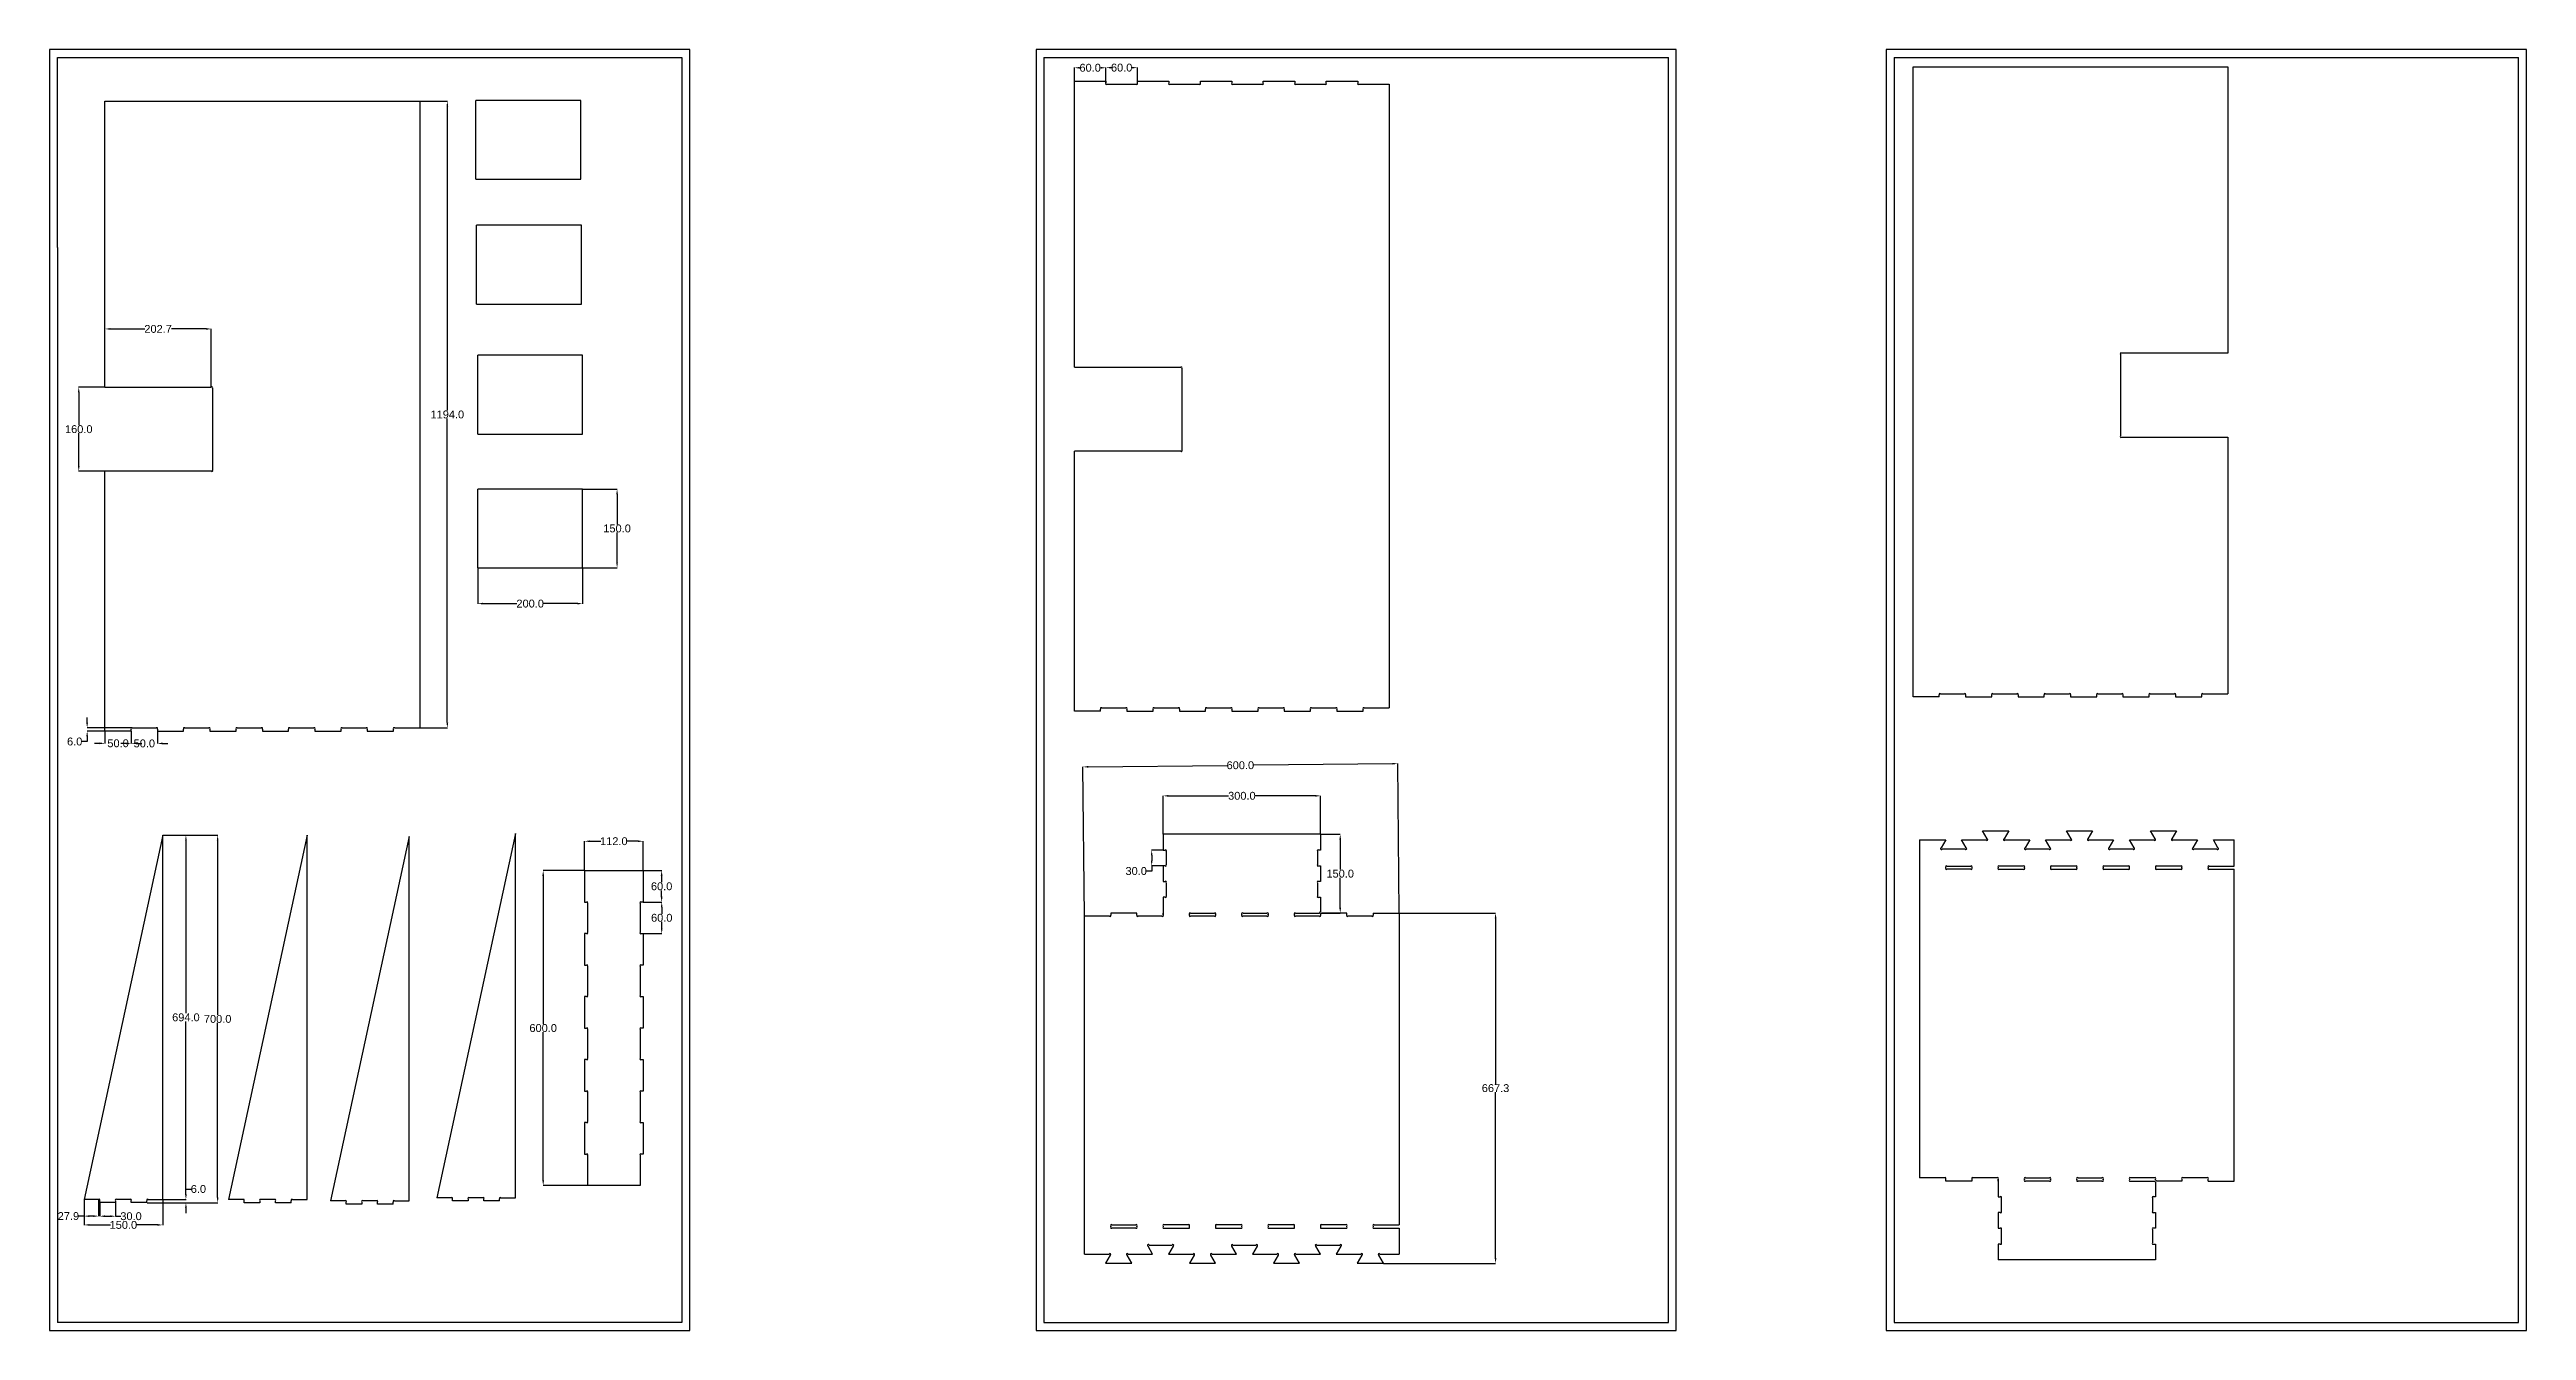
# Model space of a CAD drawing. Header units: millimetres. Extents: x 0 to 6520, y 0 to 2440.
# Drawn here: x 0 to 4720, y 0 to 2440 of the extents above; entities that cross this region are included whole.
import ezdxf

# ---------------------------------------------------------------- set-up
doc = ezdxf.new("R2010")
doc.units = ezdxf.units.MM
doc.header["$LTSCALE"] = 30
doc.header["$MEASUREMENT"] = 0
doc.layers.add('POINT', color=8, linetype='Continuous')
for name, color, linetype, true_color in [('안전 가공선', 2, 'Continuous', 0xffff00), ('외곽 커팅', 3, 'Continuous', 0x00ff00), ('재료크기', 6, 'Continuous', 0xff00ff)]:
    doc.layers.add(name, color=color, linetype=linetype, true_color=true_color)
doc.styles.get("Standard").update_dxf_attribs({"font": 'arial.ttf', "height": 15})
doc.dimstyles.get("Standard").update_dxf_attribs({"dimtxt": 15, "dimasz": 10, "dimexe": 0.18, "dimexo": 0.0625, "dimgap": 0.09, "dimtad": 0, "dimtih": 1, "dimtoh": 1, "dimdec": 1, "dimzin": 0, "dimdsep": 46, "dimtxsty": 'Standard', "dimcen": 0.09, "dimadec": 0, "dimazin": 0, "dimtfac": 1, "dimtdec": 1, "dimtofl": 0, "dimtmove": 0, "dimatfit": 3, "dimfxl": 1, "dimtolj": 1, "dimtzin": 0, "dimarcsym": 0})

msp = doc.modelspace()

# ---------------------------------------------------------------- blocks, each defined once
blk = doc.blocks.new('*D429')
at = {"layer": 'Defpoints', "color": 0, "transparency": 16777216}
for p in [(-20.6, -316.3), (9.4, -310.3), (53.6, -310.3)]:
    blk.add_point(p, dxfattribs=at)
at = {"layer": 'POINT', "color": 0, "lineweight": -2, "transparency": 16777216}
for p, q in [((-20.5, -316.3), (53.8, -316.3)), ((9.5, -310.3), (53.8, -310.3)), ((53.6, -300.3), (53.6, -290.3)), ((53.6, -290.3), (63.6, -290.3)), ((53.6, -326.3), (53.6, -336.3))]:
    blk.add_line(p, q, dxfattribs=at)
at = {"layer": 'POINT', "color": 0, "transparency": 16777216}
for points in [[(52, -300.3), (55.3, -300.3), (53.6, -310.3)], [(52, -326.3), (55.3, -326.3), (53.6, -316.3)]]:
    blk.add_solid(points, dxfattribs=at)
at = {"layer": 'POINT', "color": 0, "transparency": 16777216, "insert": (77.4, -290.3), "char_height": 15, "attachment_point": 5}
blk.add_mtext('\\A1;6.0', dxfattribs=at)
blk = doc.blocks.new('*D431')
at = {"layer": 'Defpoints', "color": 0, "transparency": 16777216}
for p in [(9.4, 383.7), (-20.6, -316.3), (114.1, -316.3)]:
    blk.add_point(p, dxfattribs=at)
at = {"layer": 'POINT', "color": 0, "lineweight": -2, "transparency": 16777216}
for p, q in [((9.5, 383.7), (114.3, 383.7)), ((114.1, 373.7), (114.1, 41.5)), ((114.1, -306.3), (114.1, 26)), ((-20.5, -316.3), (114.3, -316.3))]:
    blk.add_line(p, q, dxfattribs=at)
at = {"layer": 'POINT', "color": 0, "transparency": 16777216}
for points in [[(112.4, 373.7), (115.7, 373.7), (114.1, 383.7)], [(112.4, -306.3), (115.7, -306.3), (114.1, -316.3)]]:
    blk.add_solid(points, dxfattribs=at)
at = {"layer": 'POINT', "color": 0, "transparency": 16777216, "insert": (114.1, 33.7), "char_height": 15, "attachment_point": 5}
blk.add_mtext('\\A1;700.0', dxfattribs=at)
blk = doc.blocks.new('*D430')
at = {"layer": 'Defpoints', "color": 0, "transparency": 16777216}
for p in [(9.4, 383.7), (53.6, 383.7), (9.4, -310.3)]:
    blk.add_point(p, dxfattribs=at)
at = {"layer": 'POINT', "color": 0, "lineweight": -2, "transparency": 16777216}
for p, q in [((9.5, 383.7), (53.8, 383.7)), ((53.6, 373.7), (53.6, 44.5)), ((53.6, -300.3), (53.6, 29)), ((9.5, -310.3), (53.8, -310.3))]:
    blk.add_line(p, q, dxfattribs=at)
at = {"layer": 'POINT', "color": 0, "transparency": 16777216}
for points in [[(52, 373.7), (55.3, 373.7), (53.6, 383.7)], [(52, -300.3), (55.3, -300.3), (53.6, -310.3)]]:
    blk.add_solid(points, dxfattribs=at)
at = {"layer": 'POINT', "color": 0, "transparency": 16777216, "insert": (53.6, 36.7), "char_height": 15, "attachment_point": 5}
blk.add_mtext('\\A1;694.0', dxfattribs=at)
blk = doc.blocks.new('*D432')
at = {"layer": 'Defpoints', "color": 0, "transparency": 16777216}
for p in [(-140.6, -310.3), (9.4, -310.3), (9.4, -358.7)]:
    blk.add_point(p, dxfattribs=at)
at = {"layer": 'POINT', "color": 0, "lineweight": -2, "transparency": 16777216}
for p, q in [((-140.6, -310.3), (-140.6, -358.9)), ((9.4, -310.3), (9.4, -358.9)), ((-130.6, -358.7), (-90.3, -358.7)), ((-0.6, -358.7), (-40.9, -358.7))]:
    blk.add_line(p, q, dxfattribs=at)
at = {"layer": 'POINT', "color": 0, "transparency": 16777216}
for points in [[(-130.6, -357), (-130.6, -360.3), (-140.6, -358.7)], [(-0.6, -357), (-0.6, -360.3), (9.4, -358.7)]]:
    blk.add_solid(points, dxfattribs=at)
at = {"layer": 'POINT', "color": 0, "transparency": 16777216, "insert": (-65.6, -358.7), "char_height": 15, "attachment_point": 5}
blk.add_mtext('\\A1;150.0', dxfattribs=at)
blk = doc.blocks.new('*D433')
at = {"layer": 'Defpoints', "color": 0, "transparency": 16777216}
for p in [(-140.6, -310.3), (-112.7, -310.3), (-140.6, -341.9)]:
    blk.add_point(p, dxfattribs=at)
at = {"layer": 'POINT', "color": 0, "lineweight": -2, "transparency": 16777216}
for p, q in [((-140.6, -310.3), (-140.6, -342.1)), ((-112.7, -310.3), (-112.7, -342.1)), ((-140.6, -341.9), (-150.6, -341.9)), ((-122.7, -341.9), (-130.6, -341.9))]:
    blk.add_line(p, q, dxfattribs=at)
at = {"layer": 'POINT', "color": 0, "transparency": 16777216}
for points in [[(-130.6, -340.3), (-130.6, -343.6), (-140.6, -341.9)], [(-122.7, -340.3), (-122.7, -343.6), (-112.7, -341.9)]]:
    blk.add_solid(points, dxfattribs=at)
at = {"layer": 'POINT', "color": 0, "transparency": 16777216, "insert": (-170.3, -341.9), "char_height": 15, "attachment_point": 5}
blk.add_mtext('\\A1;27.9', dxfattribs=at)
blk = doc.blocks.new('*D434')
at = {"layer": 'Defpoints', "color": 0, "transparency": 16777216}
for p in [(-110.6, -316.3), (-80.6, -316.3), (-80.6, -342.1)]:
    blk.add_point(p, dxfattribs=at)
at = {"layer": 'POINT', "color": 0, "lineweight": -2, "transparency": 16777216}
for p, q in [((-110.6, -316.3), (-110.6, -342.3)), ((-80.6, -316.3), (-80.6, -342.3)), ((-100.6, -342.1), (-90.6, -342.1)), ((-80.6, -342.1), (-70.6, -342.1))]:
    blk.add_line(p, q, dxfattribs=at)
at = {"layer": 'POINT', "color": 0, "transparency": 16777216}
for points in [[(-100.6, -340.4), (-100.6, -343.8), (-110.6, -342.1)], [(-90.6, -340.4), (-90.6, -343.8), (-80.6, -342.1)]]:
    blk.add_solid(points, dxfattribs=at)
at = {"layer": 'POINT', "color": 0, "transparency": 16777216, "insert": (-51, -342.1), "char_height": 15, "attachment_point": 5}
blk.add_mtext('\\A1;30.0', dxfattribs=at)
blk = doc.blocks.new('*U211')
at = {"layer": '외곽 커팅'}
for p, q in [((9.4, 383.7), (-140.6, -310.3)), ((9.4, -310.3), (9.4, 383.7)), ((-112.7, -310.3), (-140.6, -310.3)), ((-110.6, -316.3), (-110.6, -312.4)), ((-80.6, -316.3), (-110.6, -316.3)), ((-80.6, -312.5), (-80.6, -316.3)), ((-52.7, -310.3), (-78.3, -310.3)), ((-50.6, -316.3), (-50.6, -312.4)), ((-20.6, -316.3), (-50.6, -316.3)), ((-20.6, -316.3), (-20.6, -312.5)), ((-18.3, -310.3), (9.4, -310.3))]:
    blk.add_line(p, q, dxfattribs=at)
blk = doc.blocks.new('*U212')
at = {"color": 0, "linetype": 'ByBlock', "lineweight": -2, "transparency": 16777216}
blk.add_blockref('*U211', (0, 0), dxfattribs=at)
blk = doc.blocks.new('*U215')
at = {"layer": '외곽 커팅'}
for p, q in [((9.4, 383.7), (-140.6, -310.3)), ((9.4, -310.3), (9.4, 383.7)), ((-112.7, -310.3), (-140.6, -310.3)), ((-110.6, -316.3), (-110.6, -312.4)), ((-80.6, -316.3), (-110.6, -316.3)), ((-80.6, -312.5), (-80.6, -316.3)), ((-52.7, -310.3), (-78.3, -310.3)), ((-50.6, -316.3), (-50.6, -312.4)), ((-20.6, -316.3), (-50.6, -316.3)), ((-20.6, -316.3), (-20.6, -312.5)), ((-18.3, -310.3), (9.4, -310.3))]:
    blk.add_line(p, q, dxfattribs=at)
blk = doc.blocks.new('*U216')
at = {"color": 0, "linetype": 'ByBlock', "lineweight": -2, "transparency": 16777216}
blk.add_blockref('*U215', (0, 0), dxfattribs=at)
blk = doc.blocks.new('*U219')
at = {"layer": '외곽 커팅'}
for p, q in [((9.4, 383.7), (-140.6, -310.3)), ((9.4, -310.3), (9.4, 383.7)), ((-112.7, -310.3), (-140.6, -310.3)), ((-110.6, -316.3), (-110.6, -312.4)), ((-80.6, -316.3), (-110.6, -316.3)), ((-80.6, -312.5), (-80.6, -316.3)), ((-52.7, -310.3), (-78.3, -310.3)), ((-50.6, -316.3), (-50.6, -312.4)), ((-20.6, -316.3), (-50.6, -316.3)), ((-20.6, -316.3), (-20.6, -312.5)), ((-18.3, -310.3), (9.4, -310.3))]:
    blk.add_line(p, q, dxfattribs=at)
blk = doc.blocks.new('*U220')
at = {"color": 0, "linetype": 'ByBlock', "lineweight": -2, "transparency": 16777216}
blk.add_blockref('*U219', (0, 0), dxfattribs=at)
blk = doc.blocks.new('*D438')
at = {"layer": 'Defpoints', "color": 0, "transparency": 16777216}
for p in [(705.6, 2341.8), (705.6, 1147.8), (758, 1147.8)]:
    blk.add_point(p, dxfattribs=at)
at = {"layer": 'POINT', "color": 0, "lineweight": -2, "transparency": 16777216}
for p, q in [((705.6, 2341.8), (758.2, 2341.8)), ((758, 2331.8), (758, 1752.5)), ((758, 1157.8), (758, 1737)), ((705.6, 1147.8), (758.2, 1147.8))]:
    blk.add_line(p, q, dxfattribs=at)
at = {"layer": 'POINT', "color": 0, "transparency": 16777216}
for points in [[(756.4, 2331.8), (759.7, 2331.8), (758, 2341.8)], [(756.4, 1157.8), (759.7, 1157.8), (758, 1147.8)]]:
    blk.add_solid(points, dxfattribs=at)
at = {"layer": 'POINT', "color": 0, "transparency": 16777216, "insert": (758, 1744.8), "char_height": 15, "attachment_point": 5}
blk.add_mtext('\\A1;1194.0', dxfattribs=at)
blk = doc.blocks.new('*D439')
at = {"layer": 'Defpoints', "color": 0, "transparency": 16777216}
for p in [(105.6, 1796.8), (55.7, 1636.8), (105.6, 1636.8)]:
    blk.add_point(p, dxfattribs=at)
at = {"layer": 'POINT', "color": 0, "lineweight": -2, "transparency": 16777216}
for p, q in [((105.5, 1796.8), (55.5, 1796.8)), ((55.7, 1786.8), (55.7, 1724.5)), ((55.7, 1646.8), (55.7, 1709)), ((105.5, 1636.8), (55.5, 1636.8))]:
    blk.add_line(p, q, dxfattribs=at)
at = {"layer": 'POINT', "color": 0, "transparency": 16777216}
for points in [[(54, 1786.8), (57.3, 1786.8), (55.7, 1796.8)], [(54, 1646.8), (57.3, 1646.8), (55.7, 1636.8)]]:
    blk.add_solid(points, dxfattribs=at)
at = {"layer": 'POINT', "color": 0, "transparency": 16777216, "insert": (55.7, 1716.8), "char_height": 15, "attachment_point": 5}
blk.add_mtext('\\A1;160.0', dxfattribs=at)
blk = doc.blocks.new('*D440')
at = {"layer": 'Defpoints', "color": 0, "transparency": 16777216}
for p in [(308.3, 1907.8), (105.6, 1796.8), (308.3, 1796.8)]:
    blk.add_point(p, dxfattribs=at)
at = {"layer": 'POINT', "color": 0, "lineweight": -2, "transparency": 16777216}
for p, q in [((105.6, 1796.8), (105.6, 1907.9)), ((115.6, 1907.8), (181.4, 1907.8)), ((298.3, 1907.8), (232.5, 1907.8)), ((308.3, 1796.8), (308.3, 1907.9))]:
    blk.add_line(p, q, dxfattribs=at)
at = {"layer": 'POINT', "color": 0, "transparency": 16777216}
for points in [[(115.6, 1909.4), (115.6, 1906.1), (105.6, 1907.8)], [(298.3, 1909.4), (298.3, 1906.1), (308.3, 1907.8)]]:
    blk.add_solid(points, dxfattribs=at)
at = {"layer": 'POINT', "color": 0, "transparency": 16777216, "insert": (206.9, 1907.8), "char_height": 15, "attachment_point": 5}
blk.add_mtext('\\A1;202.7', dxfattribs=at)
blk = doc.blocks.new('*D441')
at = {"layer": 'Defpoints', "color": 0, "transparency": 16777216}
for p in [(105.6, 1141.8), (155.6, 1141.8), (155.6, 1118.4)]:
    blk.add_point(p, dxfattribs=at)
at = {"layer": 'POINT', "color": 0, "lineweight": -2, "transparency": 16777216}
for p, q in [((105.6, 1141.7), (105.6, 1118.2)), ((155.6, 1141.7), (155.6, 1118.2)), ((95.6, 1118.4), (85.6, 1118.4)), ((165.6, 1118.4), (175.6, 1118.4))]:
    blk.add_line(p, q, dxfattribs=at)
at = {"layer": 'POINT', "color": 0, "transparency": 16777216}
for points in [[(95.6, 1120.1), (95.6, 1116.7), (105.6, 1118.4)], [(165.6, 1120.1), (165.6, 1116.7), (155.6, 1118.4)]]:
    blk.add_solid(points, dxfattribs=at)
at = {"layer": 'POINT', "color": 0, "transparency": 16777216, "insert": (130.6, 1118.4), "char_height": 15, "attachment_point": 5}
blk.add_mtext('\\A1;50.0', dxfattribs=at)
blk = doc.blocks.new('*D442')
at = {"layer": 'Defpoints', "color": 0, "transparency": 16777216}
for p in [(71.7, 1141.8), (105.6, 1141.8), (157.7, 1147.8)]:
    blk.add_point(p, dxfattribs=at)
at = {"layer": 'POINT', "color": 0, "lineweight": -2, "transparency": 16777216}
for p, q in [((157.6, 1147.8), (71.5, 1147.8)), ((105.5, 1141.8), (71.5, 1141.8)), ((71.7, 1157.8), (71.7, 1167.8)), ((71.7, 1121.8), (61.7, 1121.8)), ((71.7, 1131.8), (71.7, 1121.8))]:
    blk.add_line(p, q, dxfattribs=at)
at = {"layer": 'POINT', "color": 0, "transparency": 16777216}
for points in [[(70, 1157.8), (73.3, 1157.8), (71.7, 1147.8)], [(70, 1131.8), (73.3, 1131.8), (71.7, 1141.8)]]:
    blk.add_solid(points, dxfattribs=at)
at = {"layer": 'POINT', "color": 0, "transparency": 16777216, "insert": (47.9, 1121.8), "char_height": 15, "attachment_point": 5}
blk.add_mtext('\\A1;6.0', dxfattribs=at)
blk = doc.blocks.new('*D443')
at = {"layer": 'Defpoints', "color": 0, "transparency": 16777216}
for p in [(155.6, 1141.8), (205.6, 1141.8), (205.6, 1118.2)]:
    blk.add_point(p, dxfattribs=at)
at = {"layer": 'POINT', "color": 0, "lineweight": -2, "transparency": 16777216}
for p, q in [((155.6, 1141.7), (155.6, 1118)), ((205.6, 1141.7), (205.6, 1118)), ((145.6, 1118.2), (135.6, 1118.2)), ((215.6, 1118.2), (225.6, 1118.2))]:
    blk.add_line(p, q, dxfattribs=at)
at = {"layer": 'POINT', "color": 0, "transparency": 16777216}
for points in [[(145.6, 1119.9), (145.6, 1116.5), (155.6, 1118.2)], [(215.6, 1119.9), (215.6, 1116.5), (205.6, 1118.2)]]:
    blk.add_solid(points, dxfattribs=at)
at = {"layer": 'POINT', "color": 0, "transparency": 16777216, "insert": (180.6, 1118.2), "char_height": 15, "attachment_point": 5}
blk.add_mtext('\\A1;50.0', dxfattribs=at)
blk = doc.blocks.new('*D444')
at = {"layer": 'Defpoints', "color": 0, "transparency": 16777216}
for p in [(1015.9, 1602.7), (1081.5, 1602.7), (1015.9, 1452.7)]:
    blk.add_point(p, dxfattribs=at)
at = {"layer": 'POINT', "color": 0, "lineweight": -2, "transparency": 16777216}
for p, q in [((1015.9, 1602.7), (1081.6, 1602.7)), ((1081.5, 1592.7), (1081.5, 1535.5)), ((1081.5, 1462.7), (1081.5, 1520)), ((1015.9, 1452.7), (1081.6, 1452.7))]:
    blk.add_line(p, q, dxfattribs=at)
at = {"layer": 'POINT', "color": 0, "transparency": 16777216}
for points in [[(1079.8, 1592.7), (1083.1, 1592.7), (1081.5, 1602.7)], [(1079.8, 1462.7), (1083.1, 1462.7), (1081.5, 1452.7)]]:
    blk.add_solid(points, dxfattribs=at)
at = {"layer": 'POINT', "color": 0, "transparency": 16777216, "insert": (1081.5, 1527.7), "char_height": 15, "attachment_point": 5}
blk.add_mtext('\\A1;150.0', dxfattribs=at)
blk = doc.blocks.new('*D445')
at = {"layer": 'Defpoints', "color": 0, "transparency": 16777216}
for p in [(815.9, 1452.7), (1015.9, 1452.7), (1015.9, 1384.5)]:
    blk.add_point(p, dxfattribs=at)
at = {"layer": 'POINT', "color": 0, "lineweight": -2, "transparency": 16777216}
for p, q in [((815.9, 1452.7), (815.9, 1384.4)), ((1015.9, 1452.7), (1015.9, 1384.4)), ((825.9, 1384.5), (890.4, 1384.5)), ((1005.9, 1384.5), (941.4, 1384.5))]:
    blk.add_line(p, q, dxfattribs=at)
at = {"layer": 'POINT', "color": 0, "transparency": 16777216}
for points in [[(825.9, 1386.2), (825.9, 1382.9), (815.9, 1384.5)], [(1005.9, 1386.2), (1005.9, 1382.9), (1015.9, 1384.5)]]:
    blk.add_solid(points, dxfattribs=at)
at = {"layer": 'POINT', "color": 0, "transparency": 16777216, "insert": (915.9, 1384.5), "char_height": 15, "attachment_point": 5}
blk.add_mtext('\\A1;200.0', dxfattribs=at)
blk = doc.blocks.new('*D454')
at = {"layer": 'Defpoints', "color": 0, "transparency": 16777216}
for p in [(1131.3, 931.9), (1019.3, 876), (1131.3, 876)]:
    blk.add_point(p, dxfattribs=at)
at = {"layer": 'POINT', "color": 0, "lineweight": -2, "transparency": 16777216}
for p, q in [((1019.3, 876.1), (1019.3, 932)), ((1029.3, 931.9), (1050.7, 931.9)), ((1121.3, 931.9), (1100, 931.9)), ((1131.3, 876.1), (1131.3, 932))]:
    blk.add_line(p, q, dxfattribs=at)
at = {"layer": 'POINT', "color": 0, "transparency": 16777216}
for points in [[(1029.3, 933.5), (1029.3, 930.2), (1019.3, 931.9)], [(1121.3, 933.5), (1121.3, 930.2), (1131.3, 931.9)]]:
    blk.add_solid(points, dxfattribs=at)
at = {"layer": 'POINT', "color": 0, "transparency": 16777216, "insert": (1075.3, 931.9), "char_height": 15, "attachment_point": 5}
blk.add_mtext('\\A1;112.0', dxfattribs=at)
blk = doc.blocks.new('*D455')
at = {"layer": 'Defpoints', "color": 0, "transparency": 16777216}
for p in [(1131.3, 876), (1131.3, 816), (1166.4, 816)]:
    blk.add_point(p, dxfattribs=at)
at = {"layer": 'POINT', "color": 0, "lineweight": -2, "transparency": 16777216}
for p, q in [((1131.4, 876), (1166.6, 876)), ((1166.4, 866), (1166.4, 853.7)), ((1131.4, 816), (1166.6, 816)), ((1166.4, 826), (1166.4, 838.2))]:
    blk.add_line(p, q, dxfattribs=at)
at = {"layer": 'POINT', "color": 0, "transparency": 16777216}
for points in [[(1164.7, 866), (1168.1, 866), (1166.4, 876)], [(1164.7, 826), (1168.1, 826), (1166.4, 816)]]:
    blk.add_solid(points, dxfattribs=at)
at = {"layer": 'POINT', "color": 0, "transparency": 16777216, "insert": (1166.4, 846), "char_height": 15, "attachment_point": 5}
blk.add_mtext('\\A1;60.0', dxfattribs=at)
blk = doc.blocks.new('*D456')
at = {"layer": 'Defpoints', "color": 0, "transparency": 16777216}
for p in [(1131.3, 816), (1131.3, 756), (1166.6, 756)]:
    blk.add_point(p, dxfattribs=at)
at = {"layer": 'POINT', "color": 0, "lineweight": -2, "transparency": 16777216}
for p, q in [((1131.4, 816), (1166.8, 816)), ((1166.6, 806), (1166.6, 793.7)), ((1131.4, 756), (1166.8, 756)), ((1166.6, 766), (1166.6, 778.2))]:
    blk.add_line(p, q, dxfattribs=at)
at = {"layer": 'POINT', "color": 0, "transparency": 16777216}
for points in [[(1164.9, 806), (1168.2, 806), (1166.6, 816)], [(1164.9, 766), (1168.2, 766), (1166.6, 756)]]:
    blk.add_solid(points, dxfattribs=at)
at = {"layer": 'POINT', "color": 0, "transparency": 16777216, "insert": (1166.6, 786), "char_height": 15, "attachment_point": 5}
blk.add_mtext('\\A1;60.0', dxfattribs=at)
blk = doc.blocks.new('*D457')
at = {"layer": 'Defpoints', "color": 0, "transparency": 16777216}
for p in [(1019.3, 876), (940.7, 276), (1025.3, 276)]:
    blk.add_point(p, dxfattribs=at)
at = {"layer": 'POINT', "color": 0, "lineweight": -2, "transparency": 16777216}
for p, q in [((1019.3, 876), (940.5, 876)), ((940.7, 866), (940.7, 583.7)), ((940.7, 286), (940.7, 568.2)), ((1025.3, 276), (940.5, 276))]:
    blk.add_line(p, q, dxfattribs=at)
at = {"layer": 'POINT', "color": 0, "transparency": 16777216}
for points in [[(939, 866), (942.4, 866), (940.7, 876)], [(939, 286), (942.4, 286), (940.7, 276)]]:
    blk.add_solid(points, dxfattribs=at)
at = {"layer": 'POINT', "color": 0, "transparency": 16777216, "insert": (940.7, 576), "char_height": 15, "attachment_point": 5}
blk.add_mtext('\\A1;600.0', dxfattribs=at)
blk = doc.blocks.new('*D446')
at = {"layer": 'Defpoints', "color": 0, "transparency": 16777216}
for p in [(2569.2, 1079.7), (1972.1, 789.1), (2572.1, 795.2)]:
    blk.add_point(p, dxfattribs=at)
at = {"layer": 'POINT', "color": 0, "lineweight": -2, "transparency": 16777216}
for p, q in [((1972.1, 789.2), (1969.2, 1073.7)), ((1979.2, 1073.6), (2243.8, 1076.3)), ((2559.2, 1079.6), (2294.6, 1076.9)), ((2572.1, 795.3), (2569.2, 1079.8))]:
    blk.add_line(p, q, dxfattribs=at)
at = {"layer": 'POINT', "color": 0, "transparency": 16777216}
for points in [[(1979.2, 1075.3), (1979.2, 1072), (1969.2, 1073.5)], [(2559.2, 1081.2), (2559.2, 1077.9), (2569.2, 1079.7)]]:
    blk.add_solid(points, dxfattribs=at)
at = {"layer": 'POINT', "color": 0, "transparency": 16777216, "insert": (2269.2, 1076.6), "char_height": 15, "attachment_point": 5}
blk.add_mtext('\\A1;600.0', dxfattribs=at)
blk = doc.blocks.new('*D447')
at = {"layer": 'Defpoints', "color": 0, "transparency": 16777216}
for p in [(2422.1, 1018.4), (2122.1, 945.1), (2422.1, 945.1)]:
    blk.add_point(p, dxfattribs=at)
at = {"layer": 'POINT', "color": 0, "lineweight": -2, "transparency": 16777216}
for p, q in [((2122.1, 945.2), (2122.1, 1018.5)), ((2132.1, 1018.4), (2246.7, 1018.4)), ((2412.1, 1018.4), (2297.5, 1018.4)), ((2422.1, 945.2), (2422.1, 1018.5))]:
    blk.add_line(p, q, dxfattribs=at)
at = {"layer": 'POINT', "color": 0, "transparency": 16777216}
for points in [[(2132.1, 1020), (2132.1, 1016.7), (2122.1, 1018.4)], [(2412.1, 1020), (2412.1, 1016.7), (2422.1, 1018.4)]]:
    blk.add_solid(points, dxfattribs=at)
at = {"layer": 'POINT', "color": 0, "transparency": 16777216, "insert": (2272.1, 1018.4), "char_height": 15, "attachment_point": 5}
blk.add_mtext('\\A1;300.0', dxfattribs=at)
blk = doc.blocks.new('*D449')
at = {"layer": 'Defpoints', "color": 0, "transparency": 16777216}
for p in [(2122.1, 915.1), (2100.3, 885.1), (2122.1, 885.1)]:
    blk.add_point(p, dxfattribs=at)
at = {"layer": 'POINT', "color": 0, "lineweight": -2, "transparency": 16777216}
for p, q in [((2122, 915.1), (2100.1, 915.1)), ((2100.3, 905.1), (2100.3, 895.1)), ((2100.3, 875.1), (2090.3, 875.1)), ((2122, 885.1), (2100.1, 885.1)), ((2100.3, 885.1), (2100.3, 875.1))]:
    blk.add_line(p, q, dxfattribs=at)
at = {"layer": 'POINT', "color": 0, "transparency": 16777216}
for points in [[(2098.6, 905.1), (2101.9, 905.1), (2100.3, 915.1)], [(2098.6, 895.1), (2101.9, 895.1), (2100.3, 885.1)]]:
    blk.add_solid(points, dxfattribs=at)
at = {"layer": 'POINT', "color": 0, "transparency": 16777216, "insert": (2070.7, 875.1), "char_height": 15, "attachment_point": 5}
blk.add_mtext('\\A1;30.0', dxfattribs=at)
blk = doc.blocks.new('*D450')
at = {"layer": 'Defpoints', "color": 0, "transparency": 16777216}
for p in [(2572.1, 795.1), (2755.5, 795.1), (2542.1, 127.8)]:
    blk.add_point(p, dxfattribs=at)
at = {"layer": 'POINT', "color": 0, "lineweight": -2, "transparency": 16777216}
for p, q in [((2572.2, 795.1), (2755.7, 795.1)), ((2755.5, 785.1), (2755.5, 469.2)), ((2755.5, 137.8), (2755.5, 453.7)), ((2542.2, 127.8), (2755.7, 127.8))]:
    blk.add_line(p, q, dxfattribs=at)
at = {"layer": 'POINT', "color": 0, "transparency": 16777216}
for points in [[(2753.9, 785.1), (2757.2, 785.1), (2755.5, 795.1)], [(2753.9, 137.8), (2757.2, 137.8), (2755.5, 127.8)]]:
    blk.add_solid(points, dxfattribs=at)
at = {"layer": 'POINT', "color": 0, "transparency": 16777216, "insert": (2755.5, 461.5), "char_height": 15, "attachment_point": 5}
blk.add_mtext('\\A1;667.3', dxfattribs=at)
blk = doc.blocks.new('*D451')
at = {"layer": 'Defpoints', "color": 0, "transparency": 16777216}
for p in [(2422.1, 945.1), (2424.4, 795.1), (2459.5, 795.1)]:
    blk.add_point(p, dxfattribs=at)
at = {"layer": 'POINT', "color": 0, "lineweight": -2, "transparency": 16777216}
for p, q in [((2422.2, 945.1), (2459.7, 945.1)), ((2459.5, 935.1), (2459.5, 877.8)), ((2459.5, 805.1), (2459.5, 862.4)), ((2424.4, 795.1), (2459.7, 795.1))]:
    blk.add_line(p, q, dxfattribs=at)
at = {"layer": 'POINT', "color": 0, "transparency": 16777216}
for points in [[(2457.8, 935.1), (2461.2, 935.1), (2459.5, 945.1)], [(2457.8, 805.1), (2461.2, 805.1), (2459.5, 795.1)]]:
    blk.add_solid(points, dxfattribs=at)
at = {"layer": 'POINT', "color": 0, "transparency": 16777216, "insert": (2459.5, 870.1), "char_height": 15, "attachment_point": 5}
blk.add_mtext('\\A1;150.0', dxfattribs=at)
blk = doc.blocks.new('*D452')
at = {"layer": 'Defpoints', "color": 0, "transparency": 16777216}
for p in [(1953, 2379.8), (2013, 2405.3), (2013, 2379.8)]:
    blk.add_point(p, dxfattribs=at)
at = {"layer": 'POINT', "color": 0, "lineweight": -2, "transparency": 16777216}
for p, q in [((1953, 2379.9), (1953, 2405.5)), ((1963, 2405.3), (1963.4, 2405.3)), ((2003, 2405.3), (2002.6, 2405.3)), ((2013, 2379.9), (2013, 2405.5))]:
    blk.add_line(p, q, dxfattribs=at)
at = {"layer": 'POINT', "color": 0, "transparency": 16777216}
for points in [[(1963, 2407), (1963, 2403.6), (1953, 2405.3)], [(2003, 2407), (2003, 2403.6), (2013, 2405.3)]]:
    blk.add_solid(points, dxfattribs=at)
at = {"layer": 'POINT', "color": 0, "transparency": 16777216, "insert": (1983, 2405.3), "char_height": 15, "attachment_point": 5}
blk.add_mtext('\\A1;60.0', dxfattribs=at)
blk = doc.blocks.new('*D453')
at = {"layer": 'Defpoints', "color": 0, "transparency": 16777216}
for p in [(2013, 2376.1), (2073, 2405.5), (2073, 2376.1)]:
    blk.add_point(p, dxfattribs=at)
at = {"layer": 'POINT', "color": 0, "lineweight": -2, "transparency": 16777216}
for p, q in [((2013, 2376.1), (2013, 2405.7)), ((2023, 2405.5), (2023.4, 2405.5)), ((2063, 2405.5), (2062.6, 2405.5)), ((2073, 2376.1), (2073, 2405.7))]:
    blk.add_line(p, q, dxfattribs=at)
at = {"layer": 'POINT', "color": 0, "transparency": 16777216}
for points in [[(2023, 2407.2), (2023, 2403.8), (2013, 2405.5)], [(2063, 2407.2), (2063, 2403.8), (2073, 2405.5)]]:
    blk.add_solid(points, dxfattribs=at)
at = {"layer": 'POINT', "color": 0, "transparency": 16777216, "insert": (2043, 2405.5), "char_height": 15, "attachment_point": 5}
blk.add_mtext('\\A1;60.0', dxfattribs=at)
blk = doc.blocks.new('*U175')
at = {"layer": '외곽 커팅'}
for p, q in [((9.41, 383.73), (-140.59, -310.27)), ((9.41, -310.27), (9.41, 383.73)), ((-112.71, -310.27), (-140.59, -310.27)), ((-110.59, -316.27), (-110.59, -312.39)), ((-80.59, -316.27), (-110.59, -316.27)), ((-80.59, -312.53), (-80.59, -316.27)), ((-52.71, -310.27), (-78.32, -310.27)), ((-50.59, -316.27), (-50.59, -312.39)), ((-20.59, -316.27), (-50.59, -316.27)), ((-20.59, -316.27), (-20.59, -312.53)), ((-18.32, -310.27), (9.41, -310.27))]:
    blk.add_line(p, q, dxfattribs=at)
at = {"layer": 'POINT'}
for base, p1, p2, picture, middle in [((114.08, -316.27), (9.41, 383.73), (-20.59, -316.27), '*D431', (114.08, 33.73)), ((53.62, 383.73), (9.41, -310.27), (9.41, 383.73), '*D430', (53.62, 36.73)), ((53.62, -310.27), (-20.59, -316.27), (9.41, -310.27), '*D429', (77.38, -290.27))]:
    dim = blk.add_linear_dim(base=base, p1=p1, p2=p2, angle=90, dimstyle='Standard', dxfattribs=at)
    dim.commit()
    dim.dimension.update_dxf_attribs({"geometry": picture, "text_midpoint": middle})
for base, p1, p2, picture, middle in [((-140.59, -341.92), (-112.71, -310.27), (-140.59, -310.27), '*D433', (-170.3, -341.92)), ((9.41, -358.68), (-140.59, -310.27), (9.41, -310.27), '*D432', (-65.59, -358.68)), ((-80.59, -342.1), (-110.59, -316.27), (-80.59, -316.27), '*D434', (-51.05, -342.1))]:
    dim = blk.add_linear_dim(base=base, p1=p1, p2=p2, dimstyle='Standard', dxfattribs=at)
    dim.commit()
    dim.dimension.update_dxf_attribs({"geometry": picture, "text_midpoint": middle})
blk = doc.blocks.new('*U176')
at = {"color": 0, "linetype": 'ByBlock', "lineweight": -2, "transparency": 16777216}
blk.add_blockref('*U175', (0, 0), dxfattribs=at)

# ---------------------------------------------------------------- dimensions: what is measured, and where the dimension line sits
at = {"layer": 'POINT'}
for base, p1, p2, picture, middle in [((2012.96, 2405.31), (1952.96, 2379.81), (2012.96, 2379.81), '*D452', (1982.96, 2405.31)), ((2072.96, 2405.49), (2012.96, 2376.07), (2072.96, 2376.07), '*D453', (2042.96, 2405.49)), ((308.3, 1907.76), (105.57, 1796.75), (308.3, 1796.75), '*D440', (206.94, 1907.76)), ((1015.86, 1384.53), (815.86, 1452.71), (1015.86, 1452.71), '*D445', (915.86, 1384.53)), ((155.57, 1118.39), (105.57, 1141.75), (155.57, 1141.75), '*D441', (130.57, 1118.39)), ((205.57, 1118.21), (155.57, 1141.75), (205.57, 1141.75), '*D443', (180.57, 1118.21)), ((2422.1, 1018.36), (2122.1, 945.1), (2422.1, 945.1), '*D447', (2272.1, 1018.36)), ((1131.34, 931.86), (1019.34, 875.99), (1131.34, 875.99), '*D454', (1075.34, 931.86))]:
    dim = msp.add_linear_dim(base=base, p1=p1, p2=p2, dimstyle='Standard', dxfattribs=at)
    dim.commit()
    dim.dimension.update_dxf_attribs({"geometry": picture, "text_midpoint": middle})
for base, p1, p2, picture, middle in [((758.04, 1147.75), (705.57, 2341.75), (705.57, 1147.75), '*D438', (758.04, 1744.75)), ((55.67, 1636.75), (105.57, 1796.75), (105.57, 1636.75), '*D439', (55.67, 1716.75)), ((1081.46, 1602.71), (1015.86, 1452.71), (1015.86, 1602.71), '*D444', (1081.46, 1527.71)), ((71.68, 1141.75), (157.69, 1147.75), (105.57, 1141.75), '*D442', (47.92, 1121.75)), ((2459.51, 795.1), (2422.1, 945.1), (2424.36, 795.1), '*D451', (2459.51, 870.1)), ((2100.26, 885.1), (2122.1, 915.1), (2122.1, 885.1), '*D449', (2070.71, 875.1)), ((940.69, 275.99), (1019.34, 875.99), (1025.34, 275.99), '*D457', (940.69, 575.99)), ((1166.4, 815.99), (1131.34, 875.99), (1131.34, 815.99), '*D455', (1166.4, 845.99)), ((1166.58, 755.99), (1131.34, 815.99), (1131.34, 755.99), '*D456', (1166.58, 785.99)), ((2755.5256, 795.1001), (2542.0955, 127.8467), (2572.0955, 795.1001), '*D450', (2755.5256, 461.4734))]:
    dim = msp.add_linear_dim(base=base, p1=p1, p2=p2, angle=90, dimstyle='Standard', dxfattribs=at)
    dim.commit()
    dim.dimension.update_dxf_attribs({"geometry": picture, "text_midpoint": middle})
dim = msp.add_aligned_dim(p1=(1972.1, 789.1), p2=(2572.1, 795.23), distance=284.45, dimstyle='Standard', dxfattribs=at)
dim.commit()
dim.dimension.update_dxf_attribs({"geometry": '*D446', "text_midpoint": (2269.19, 1076.6)})

# ---------------------------------------------------------------- linework, layer by layer
at = {"layer": '안전 가공선'}
for p, q in [((15, 2425), (1205, 2425)), ((15, 2062.65), (15, 2425)), ((1205, 2425), (1205, 15)), ((1895, 2425), (3085, 2425)), ((1895, 2425), (1895, 15)), ((3085, 15), (3085, 2425)), ((3515, 2425), (4705, 2425)), ((3515, 2425), (3515, 15)), ((4705, 15), (4705, 2425)), ((15, 2062.65), (15, 15)), ((1205, 15), (15, 15)), ((1895, 15), (3085, 15)), ((3515, 15), (4705, 15))]:
    msp.add_line(p, q, dxfattribs=at)
at = {"layer": '외곽 커팅'}
for p, q in [((1952.96, 1834.81), (1952.96, 2379.81)), ((1952.96, 2379.81), (2012.96, 2379.81)), ((2012.96, 2379.81), (2012.96, 2376.07)), ((2015.23, 2373.81), (2070.7, 2373.81)), ((2072.96, 2376.07), (2072.96, 2379.81)), ((2072.96, 2379.81), (2132.96, 2379.81)), ((2132.96, 2379.81), (2132.96, 2376.07)), ((2135.23, 2373.81), (2190.7, 2373.81)), ((2192.96, 2376.07), (2192.96, 2379.81)), ((2192.96, 2379.81), (2252.96, 2379.81)), ((2252.96, 2379.81), (2252.96, 2376.07)), ((2255.23, 2373.81), (2310.7, 2373.81)), ((2312.96, 2376.07), (2312.96, 2379.81)), ((2312.96, 2379.81), (2372.96, 2379.81)), ((2372.96, 2379.81), (2372.96, 2376.07)), ((2375.23, 2373.81), (2430.7, 2373.81)), ((2432.96, 2376.07), (2432.96, 2379.81)), ((2432.96, 2379.81), (2492.96, 2379.81)), ((2492.96, 2379.81), (2492.96, 2376.07)), ((2495.23, 2373.81), (2552.96, 2373.81)), ((2552.96, 2373.81), (2552.96, 1185.81)), ((3551.11, 1701.77), (3551.11, 2406.77)), ((3551.11, 2406.77), (4151.11, 2406.77)), ((4151.11, 2406.77), (4151.11, 1861.77)), ((105.57, 1796.75), (105.57, 2341.75)), ((105.57, 2341.75), (705.57, 2341.75)), ((705.57, 2341.75), (705.57, 1147.75)), ((812.47, 2193.26), (812.47, 2343.26)), ((1012.47, 2343.26), (812.47, 2343.26)), ((1012.47, 2193.26), (1012.47, 2343.26)), ((812.47, 2193.26), (1012.47, 2193.26)), ((813.67, 1955.23), (813.67, 2105.23)), ((1013.67, 2105.23), (813.67, 2105.23)), ((1013.67, 1955.23), (1013.67, 2105.23)), ((813.67, 1955.23), (1013.67, 1955.23)), ((815.86, 1707.61), (815.86, 1857.61)), ((1015.86, 1857.61), (815.86, 1857.61)), ((1015.86, 1707.61), (1015.86, 1857.61)), ((3946.11, 1859.51), (3946.11, 1704.04)), ((4151.11, 1861.77), (3948.37, 1861.77)), ((105.57, 1796.75), (308.3, 1796.75)), ((310.57, 1794.49), (310.57, 1641.75)), ((1952.96, 1834.81), (2155.84, 1834.81)), ((2157.96, 1832.69), (2157.96, 1679.81)), ((815.86, 1707.61), (1015.86, 1707.61)), ((3551.11, 1206.77), (3551.11, 1701.77)), ((3948.37, 1701.77), (4151.11, 1701.77)), ((4151.11, 1701.77), (4151.11, 1212.77)), ((1952.96, 1179.81), (1952.96, 1674.81)), ((2155.71, 1674.81), (1952.96, 1674.81)), ((2157.96, 1679.81), (2157.96, 1677.08)), ((105.57, 1141.75), (105.57, 1636.75)), ((308.45, 1636.75), (105.57, 1636.75)), ((310.57, 1641.75), (310.57, 1638.88)), ((815.86, 1452.71), (815.86, 1602.71)), ((1015.86, 1602.71), (815.86, 1602.71)), ((1015.86, 1452.71), (1015.86, 1602.71)), ((815.86, 1452.71), (1015.86, 1452.71)), ((2002.96, 1179.81), (2002.96, 1183.69)), ((2005.09, 1185.81), (2050.84, 1185.81)), ((2052.96, 1183.69), (2052.96, 1179.81)), ((2102.96, 1179.81), (2102.96, 1183.69)), ((2105.09, 1185.81), (2150.84, 1185.81)), ((2152.96, 1183.69), (2152.96, 1179.81)), ((2202.96, 1179.81), (2202.96, 1183.69)), ((2205.09, 1185.81), (2250.84, 1185.81)), ((2252.96, 1183.69), (2252.96, 1179.81)), ((2302.96, 1179.81), (2302.96, 1183.69)), ((2305.09, 1185.81), (2350.84, 1185.81)), ((2352.96, 1183.69), (2352.96, 1179.81)), ((2402.96, 1179.81), (2402.96, 1183.69)), ((2405.09, 1185.81), (2450.84, 1185.81)), ((2452.96, 1183.69), (2452.96, 1179.81)), ((2502.96, 1179.81), (2502.96, 1183.69)), ((2505.09, 1185.81), (2552.96, 1185.81)), ((3601.11, 1206.77), (3551.11, 1206.77)), ((3601.11, 1206.77), (3601.11, 1210.65)), ((3603.23, 1212.77), (3648.99, 1212.77)), ((3651.11, 1210.65), (3651.11, 1206.77)), ((3651.11, 1206.77), (3701.11, 1206.77)), ((3701.11, 1206.77), (3701.11, 1210.65)), ((3703.23, 1212.77), (3748.99, 1212.77)), ((3751.11, 1210.65), (3751.11, 1206.77)), ((3751.11, 1206.77), (3801.11, 1206.77)), ((3801.11, 1206.77), (3801.11, 1210.65)), ((3803.23, 1212.77), (3848.99, 1212.77)), ((3851.11, 1210.65), (3851.11, 1206.77)), ((3851.11, 1206.77), (3901.11, 1206.77)), ((3901.11, 1206.77), (3901.11, 1210.65)), ((3903.23, 1212.77), (3948.99, 1212.77)), ((3951.11, 1210.65), (3951.11, 1206.77)), ((3951.11, 1206.77), (4001.11, 1206.77)), ((4001.11, 1206.77), (4001.11, 1210.65)), ((4003.23, 1212.77), (4048.99, 1212.77)), ((4051.11, 1210.65), (4051.11, 1206.77)), ((4051.11, 1206.77), (4101.11, 1206.77)), ((4101.11, 1206.77), (4101.11, 1210.65)), ((4103.23, 1212.77), (4151.11, 1212.77)), ((155.57, 1141.75), (105.57, 1141.75)), ((155.57, 1141.75), (155.57, 1145.63)), ((157.69, 1147.75), (203.45, 1147.75)), ((205.57, 1145.63), (205.57, 1141.75)), ((205.57, 1141.75), (255.57, 1141.75)), ((255.57, 1141.75), (255.57, 1145.63)), ((257.69, 1147.75), (303.45, 1147.75)), ((305.57, 1145.63), (305.57, 1141.75)), ((305.57, 1141.75), (355.57, 1141.75)), ((355.57, 1141.75), (355.57, 1145.63)), ((357.69, 1147.75), (403.45, 1147.75)), ((405.57, 1145.63), (405.57, 1141.75)), ((405.57, 1141.75), (455.57, 1141.75)), ((455.57, 1141.75), (455.57, 1145.63)), ((457.69, 1147.75), (503.45, 1147.75)), ((505.57, 1145.63), (505.57, 1141.75)), ((505.57, 1141.75), (555.57, 1141.75)), ((555.57, 1141.75), (555.57, 1145.63)), ((557.69, 1147.75), (603.45, 1147.75)), ((605.57, 1145.63), (605.57, 1141.75)), ((605.57, 1141.75), (655.57, 1141.75)), ((655.57, 1141.75), (655.57, 1145.63)), ((657.69, 1147.75), (705.57, 1147.75)), ((2002.96, 1179.81), (1952.96, 1179.81)), ((2052.96, 1179.81), (2102.96, 1179.81)), ((2152.96, 1179.81), (2202.96, 1179.81)), ((2252.96, 1179.81), (2302.96, 1179.81)), ((2352.96, 1179.81), (2402.96, 1179.81)), ((2452.96, 1179.81), (2502.96, 1179.81)), ((2422.1, 945.1), (2122.1, 945.1)), ((2122.1, 945.1), (2122.1, 915.1)), ((2422.1, 945.1), (2422.1, 915.1)), ((3692.19, 936.6), (3683.32, 951.96)), ((3683.32, 951.96), (3733.32, 951.96)), ((3733.32, 951.96), (3724.46, 936.6)), ((3852.19, 936.53), (3843.32, 951.89)), ((3843.32, 951.89), (3893.32, 951.89)), ((3893.32, 951.89), (3884.46, 936.53)), ((4012.19, 936.53), (4003.32, 951.89)), ((4003.32, 951.89), (4053.32, 951.89)), ((4053.32, 951.89), (4044.46, 936.53)), ((2122.1, 915.1), (2125.83, 915.1)), ((2128.1, 912.84), (2128.1, 887.36)), ((2416.1, 912.84), (2416.1, 887.22)), ((2422.1, 915.1), (2418.36, 915.1)), ((3563.32, 934.64), (3613.32, 934.64)), ((3563.32, 934.57), (3563.32, 290.57)), ((3613.32, 934.64), (3604.46, 919.28)), ((3606.42, 917.32), (3650.23, 917.32)), ((3652.19, 919.28), (3643.32, 934.64)), ((3643.32, 934.64), (3690.23, 934.64)), ((3726.41, 934.64), (3773.32, 934.57)), ((3773.32, 934.57), (3764.46, 919.21)), ((3766.42, 917.25), (3810.23, 917.25)), ((3812.19, 919.21), (3803.32, 934.57)), ((3803.32, 934.57), (3850.23, 934.57)), ((3886.42, 934.57), (3933.32, 934.57)), ((3933.32, 934.57), (3924.46, 919.21)), ((3926.42, 917.25), (3970.23, 917.25)), ((3972.19, 919.21), (3963.32, 934.57)), ((3963.32, 934.57), (4010.23, 934.57)), ((4046.42, 934.57), (4093.32, 934.57)), ((4093.32, 934.57), (4084.46, 919.21)), ((4086.42, 917.25), (4130.23, 917.25)), ((4132.19, 919.21), (4123.32, 934.57)), ((4123.32, 934.57), (4163.32, 934.57)), ((4163.32, 884.54), (4163.32, 934.57)), ((1019.34, 875.99), (1131.34, 875.99)), ((2125.83, 885.1), (2122.1, 885.1)), ((2122.1, 885.1), (2122.1, 855.1)), ((2122.1, 855.1), (2125.83, 855.1)), ((2128.1, 852.84), (2128.1, 827.57)), ((2416.1, 852.98), (2416.1, 827.36)), ((2418.22, 885.1), (2422.1, 885.1)), ((2422.1, 855.1), (2418.22, 855.1)), ((2422.1, 885.1), (2422.1, 855.1)), ((3613.32, 880.8), (3613.32, 882.28)), ((3615.59, 884.54), (3661.06, 884.54)), ((3661.06, 878.54), (3615.59, 878.54)), ((3663.32, 882.28), (3663.32, 880.8)), ((3713.32, 882.28), (3713.32, 880.8)), ((3761.06, 884.54), (3715.59, 884.54)), ((3715.59, 878.54), (3761.06, 878.54)), ((3763.32, 880.8), (3763.32, 882.28)), ((3813.32, 882.28), (3813.32, 880.8)), ((3861.06, 884.54), (3815.59, 884.54)), ((3815.59, 878.54), (3861.06, 878.54)), ((3863.32, 880.8), (3863.32, 882.28)), ((3913.32, 882.28), (3913.32, 880.8)), ((3961.06, 884.54), (3915.59, 884.54)), ((3915.59, 878.54), (3961.06, 878.54)), ((3963.32, 880.8), (3963.32, 882.28)), ((4013.32, 882.28), (4013.32, 880.8)), ((4061.06, 884.54), (4015.59, 884.54)), ((4015.59, 878.54), (4061.06, 878.54)), ((4063.32, 880.8), (4063.32, 882.28)), ((4113.32, 882.28), (4113.32, 880.8)), ((4115.59, 884.54), (4163.32, 884.54)), ((4115.59, 878.54), (4163.32, 878.54)), ((4163.32, 284.57), (4163.32, 878.54)), ((2122.1, 825.1), (2122.1, 795.1)), ((2125.62, 825.1), (2122.1, 825.1)), ((2418.36, 825.1), (2422.1, 825.1)), ((2422.1, 825.1), (2422.1, 797.36)), ((1972.1, 145.23), (1972.1, 789.1)), ((2019.83, 789.1), (1972.1, 789.1)), ((2072.1, 795.1), (2022.1, 795.1)), ((2022.1, 795.1), (2022.1, 791.36)), ((2072.1, 791.22), (2072.1, 795.1)), ((2119.83, 789.1), (2074.22, 789.1)), ((2122.1, 791.36), (2122.1, 795.1)), ((2122.1, 795.1), (2122.1, 791.36)), ((2172.1, 791.22), (2172.1, 792.84)), ((2219.83, 789.1), (2174.22, 789.1)), ((2174.36, 795.1), (2219.83, 795.1)), ((2222.1, 792.84), (2222.1, 791.36)), ((2272.1, 791.22), (2272.1, 792.84)), ((2319.83, 789.1), (2274.22, 789.1)), ((2274.36, 795.1), (2319.83, 795.1)), ((2322.1, 791.36), (2322.1, 792.84)), ((2322.1, 792.84), (2322.1, 791.36)), ((2372.1, 791.22), (2372.1, 792.84)), ((2419.83, 789.1), (2374.22, 789.1)), ((2374.36, 795.1), (2419.83, 795.1)), ((2419.83, 795.1), (2422.1, 797.36)), ((2424.36, 795.1), (2422.1, 792.84)), ((2422.1, 792.84), (2422.1, 791.36)), ((2472.1, 795.1), (2424.36, 795.1)), ((2472.1, 791.22), (2472.1, 795.1)), ((2519.83, 789.1), (2474.22, 789.1)), ((2522.1, 795.1), (2572.1, 795.1)), ((2522.1, 795.1), (2522.1, 791.36)), ((2572.1, 795.23), (2572.1, 201.13)), ((3611.06, 290.57), (3563.32, 290.57)), ((3613.32, 284.57), (3613.32, 288.31)), ((3663.32, 284.57), (3613.32, 284.57)), ((3663.32, 288.31), (3663.32, 284.57)), ((3711.06, 290.57), (3665.59, 290.57)), ((3713.32, 288.31), (3713.32, 284.57)), ((3713.32, 284.57), (3713.32, 288.31)), ((3713.32, 284.57), (3713.32, 254.57)), ((3763.32, 286.7), (3763.32, 288.31)), ((3811.06, 284.57), (3765.45, 284.57)), ((3765.59, 290.57), (3811.06, 290.57)), ((3813.32, 288.31), (3813.32, 286.84)), ((3863.32, 286.7), (3863.32, 288.31)), ((3911.06, 284.57), (3865.45, 284.57)), ((3865.59, 290.57), (3911.06, 290.57)), ((3913.32, 286.84), (3913.32, 288.31)), ((3913.32, 288.31), (3913.32, 286.84)), ((3963.32, 288.31), (3963.32, 286.84)), ((4011.06, 290.57), (3965.59, 290.57)), ((3965.59, 284.57), (4011.06, 284.57)), ((4011.06, 284.57), (4013.32, 282.31)), ((4013.32, 286.84), (4013.32, 288.31)), ((4013.32, 286.84), (4015.59, 284.57)), ((4063.32, 284.57), (4015.59, 284.57)), ((4063.32, 288.31), (4063.32, 284.57)), ((4111.06, 290.57), (4065.59, 290.57)), ((4113.32, 284.57), (4113.32, 288.31)), ((4113.32, 284.57), (4163.32, 284.57)), ((1125.34, 275.99), (1025.34, 275.99)), ((3713.32, 254.57), (3717.06, 254.57)), ((3719.32, 252.31), (3719.32, 226.84)), ((4007.32, 252.31), (4007.32, 226.7)), ((4013.32, 254.57), (4009.59, 254.57)), ((4013.32, 282.31), (4013.32, 254.57)), ((2022.1, 197.4), (2022.1, 198.87)), ((2024.36, 201.13), (2069.83, 201.13)), ((2069.83, 195.13), (2024.36, 195.13)), ((2072.1, 198.87), (2072.1, 197.4)), ((2122.1, 198.87), (2122.1, 197.4)), ((2169.83, 201.13), (2124.36, 201.13)), ((2124.36, 195.13), (2169.83, 195.13)), ((2172.1, 197.4), (2172.1, 198.87)), ((2222.1, 198.87), (2222.1, 197.4)), ((2269.83, 201.13), (2224.36, 201.13)), ((2224.36, 195.13), (2269.83, 195.13)), ((2272.1, 197.4), (2272.1, 198.87)), ((2322.1, 198.87), (2322.1, 197.4)), ((2369.83, 201.13), (2324.36, 201.13)), ((2324.36, 195.13), (2369.83, 195.13)), ((2372.1, 197.4), (2372.1, 198.87)), ((2422.1, 198.87), (2422.1, 197.4)), ((2469.83, 201.13), (2424.36, 201.13)), ((2424.36, 195.13), (2469.83, 195.13)), ((2472.1, 197.4), (2472.1, 198.87)), ((2522.1, 198.87), (2522.1, 197.4)), ((2524.36, 201.13), (2572.1, 201.13)), ((2524.36, 195.13), (2572.1, 195.13)), ((2572.1, 195.13), (2572.1, 145.23)), ((3717.06, 224.57), (3713.32, 224.57)), ((3713.32, 224.57), (3713.32, 194.57)), ((3713.32, 194.57), (3717.06, 194.57)), ((3719.32, 192.31), (3719.32, 167.05)), ((4007.32, 192.45), (4007.32, 166.84)), ((4009.45, 224.57), (4013.32, 224.57)), ((4013.32, 194.57), (4009.45, 194.57)), ((4013.32, 224.57), (4013.32, 194.57)), ((1972.1, 145.23), (2019, 145.23)), ((2020.96, 143.27), (2012.1, 127.91)), ((2062.1, 127.91), (2053.23, 143.27)), ((2055.19, 145.23), (2102.1, 145.23)), ((2102.1, 145.23), (2093.23, 160.6)), ((2095.19, 162.55), (2139, 162.55)), ((2140.96, 160.6), (2132.1, 145.23)), ((2132.1, 145.23), (2179.01, 145.17)), ((2180.96, 143.21), (2172.1, 127.85)), ((2222.1, 127.85), (2213.23, 143.21)), ((2215.19, 145.17), (2262.1, 145.17)), ((2262.1, 145.17), (2253.23, 160.53)), ((2255.19, 162.49), (2299, 162.49)), ((2300.96, 160.53), (2292.1, 145.17)), ((2292.1, 145.17), (2339, 145.17)), ((2340.96, 143.21), (2332.1, 127.85)), ((2382.1, 127.85), (2373.23, 143.21)), ((2375.19, 145.17), (2422.1, 145.17)), ((2422.1, 145.17), (2413.23, 160.53)), ((2415.19, 162.49), (2459, 162.49)), ((2460.96, 160.53), (2452.1, 145.17)), ((2452.1, 145.17), (2499, 145.17)), ((2500.96, 143.21), (2492.1, 127.85)), ((2542.1, 127.85), (2533.23, 143.21)), ((2535.19, 145.17), (2572.1, 145.17)), ((3713.32, 164.57), (3713.32, 134.57)), ((3716.85, 164.57), (3713.32, 164.57)), ((4009.59, 164.57), (4013.32, 164.57)), ((4013.32, 164.57), (4013.32, 134.57)), ((2012.1, 127.91), (2062.1, 127.91)), ((2172.1, 127.85), (2222.1, 127.85)), ((2332.1, 127.85), (2382.1, 127.85)), ((2492.1, 127.85), (2542.1, 127.85)), ((4013.32, 134.57), (3713.32, 134.57))]:
    msp.add_line(p, q, dxfattribs=at)
for points in [[(1019.34, 875.99), (1019.34, 815.99), (1023.08, 815.99)], [(1131.34, 875.99), (1131.34, 815.99), (1127.6, 815.99)], [(1025.34, 813.73), (1025.34, 758.25)], [(1125.34, 813.73), (1125.34, 758.25)], [(1023.08, 755.99), (1019.34, 755.99), (1019.34, 695.99), (1023.08, 695.99)], [(1127.6, 755.99), (1131.34, 755.99), (1131.34, 695.99), (1127.6, 695.99)], [(1025.34, 693.73), (1025.34, 638.25)], [(1125.34, 693.73), (1125.34, 638.25)], [(1023.08, 635.99), (1019.34, 635.99), (1019.34, 575.99), (1023.08, 575.99)], [(1127.6, 635.99), (1131.34, 635.99), (1131.34, 575.99), (1127.6, 575.99)], [(1025.34, 573.73), (1025.34, 518.25)], [(1125.34, 573.73), (1125.34, 518.25)], [(1023.08, 515.99), (1019.34, 515.99), (1019.34, 455.99), (1023.08, 455.99)], [(1127.6, 515.99), (1131.34, 515.99), (1131.34, 455.99), (1127.6, 455.99)], [(1025.34, 453.73), (1025.34, 398.25)], [(1125.34, 453.73), (1125.34, 398.25)], [(1023.08, 395.99), (1019.34, 395.99), (1019.34, 335.99), (1023.08, 335.99)], [(1127.6, 395.99), (1131.34, 395.99), (1131.34, 335.99), (1127.6, 335.99)], [(1025.34, 333.73), (1025.34, 275.99)], [(1125.34, 333.73), (1125.34, 275.99)]]:
    msp.add_lwpolyline(points, dxfattribs=at)
msp.add_circle((2022.1, 145.23), 3.637978807091702e-13, dxfattribs=at)
for centre, radius, start, end in [((2014.1, 2374.94), 1.6, 135, 315), ((2071.83, 2374.94), 1.6, 225, 45), ((2134.1, 2374.94), 1.6, 135, 315), ((2191.83, 2374.94), 1.6, 225, 45), ((2254.1, 2374.94), 1.6, 135, 315), ((2311.83, 2374.94), 1.6, 225, 45), ((2374.1, 2374.94), 1.6, 135, 315), ((2431.83, 2374.94), 1.6, 225, 45), ((2494.1, 2374.94), 1.6, 135, 315), ((3947.24, 1860.64), 1.6, 45, 225), ((309.44, 1795.62), 1.6, 315, 135), ((2156.9, 1833.75), 1.5, 315, 135), ((3947.24, 1702.91), 1.6, 135, 315), ((2156.84, 1675.94), 1.6, 225, 45.37238), ((309.51, 1637.81), 1.5, 225, 45), ((2004.03, 1184.75), 1.5, 45, 225), ((2051.9, 1184.75), 1.5, 315, 135), ((2104.03, 1184.75), 1.5, 45, 225), ((2151.9, 1184.75), 1.5, 315, 135), ((2204.03, 1184.75), 1.5, 45, 225), ((2251.9, 1184.75), 1.5, 315, 135), ((2304.03, 1184.75), 1.5, 45, 225), ((2351.9, 1184.75), 1.5, 315, 135), ((2404.03, 1184.75), 1.5, 45, 225), ((2451.9, 1184.75), 1.5, 315, 135), ((2504.03, 1184.75), 1.5, 45, 225), ((3602.17, 1211.71), 1.5, 45, 225), ((3650.05, 1211.71), 1.5, 315, 135), ((3702.17, 1211.71), 1.5, 45, 225), ((3750.05, 1211.71), 1.5, 315, 135), ((3802.17, 1211.71), 1.5, 45, 225), ((3850.05, 1211.71), 1.5, 315, 135), ((3902.17, 1211.71), 1.5, 45, 225), ((3950.05, 1211.71), 1.5, 315, 135), ((4002.17, 1211.71), 1.5, 45, 225), ((4050.05, 1211.71), 1.5, 315, 135), ((4102.17, 1211.71), 1.5, 45, 225), ((156.63, 1146.69), 1.5, 45, 225), ((204.51, 1146.69), 1.5, 315, 135), ((256.63, 1146.69), 1.5, 45, 225), ((304.51, 1146.69), 1.5, 315, 135), ((356.63, 1146.69), 1.5, 45, 225), ((404.51, 1146.69), 1.5, 315, 135), ((456.63, 1146.69), 1.5, 45, 225), ((504.51, 1146.69), 1.5, 315, 135), ((556.63, 1146.69), 1.5, 45, 225), ((604.51, 1146.69), 1.5, 315, 135), ((656.63, 1146.69), 1.5, 45, 225), ((2126.96, 913.97), 1.6, 315, 135), ((2417.23, 913.97), 1.6, 45, 225), ((3604.87, 917.73), 1.6, 105, 345), ((3651.78, 917.73), 1.6, 195, 75), ((3691.78, 935.05), 1.6, 195, 75), ((3724.87, 935.05), 1.6, 105, 345), ((3764.87, 917.67), 1.6, 105, 345), ((3811.78, 917.67), 1.6, 195, 75), ((3851.78, 934.99), 1.6, 195, 75), ((3884.87, 934.99), 1.6, 105, 345), ((3924.87, 917.67), 1.6, 105, 345), ((3971.78, 917.67), 1.6, 195, 75), ((4011.78, 934.99), 1.6, 195, 75), ((4044.87, 934.99), 1.6, 105, 345), ((4084.87, 917.67), 1.6, 105, 345), ((4131.78, 917.67), 1.6, 195, 75), ((2126.96, 886.23), 1.6, 225, 45), ((2126.96, 853.97), 1.6, 315, 135), ((2417.16, 886.16), 1.5, 135, 315), ((2417.16, 854.04), 1.5, 45, 225), ((3614.46, 883.41), 1.6, 45, 225), ((3614.46, 879.67), 1.6, 135, 315), ((3662.19, 883.41), 1.6, 315, 135), ((3662.19, 879.67), 1.6, 225, 45), ((3714.46, 883.41), 1.6, 45, 225), ((3714.46, 879.67), 1.6, 135, 315), ((3762.19, 883.41), 1.6, 315, 135), ((3762.19, 879.67), 1.6, 225, 45), ((3814.46, 883.41), 1.6, 45, 225), ((3814.46, 879.67), 1.6, 135, 315), ((3862.19, 883.41), 1.6, 315, 135), ((3862.19, 879.67), 1.6, 225, 45), ((3914.46, 883.41), 1.6, 45, 225), ((3914.46, 879.67), 1.6, 135, 315), ((3962.19, 883.41), 1.6, 315, 135), ((3962.19, 879.67), 1.6, 225, 45), ((4014.46, 883.41), 1.6, 45, 225), ((4014.46, 879.67), 1.6, 135, 315), ((4062.19, 883.41), 1.6, 315, 135), ((4062.19, 879.67), 1.6, 225, 45), ((4114.46, 883.41), 1.6, 45, 225), ((4114.46, 879.67), 1.6, 135, 315), ((1024.21, 814.86), 1.6, 315, 135), ((1126.47, 814.86), 1.6, 45, 225), ((2126.86, 826.34), 1.75, 225, 45), ((2417.23, 826.23), 1.6, 135, 315), ((1024.21, 757.12), 1.6, 225, 45), ((1126.47, 757.12), 1.6, 135, 315), ((2020.96, 790.23), 1.6, 225, 45), ((2073.16, 790.16), 1.5, 135, 315), ((2120.96, 790.23), 1.6, 225, 45), ((2173.23, 793.97), 1.6, 45, 225), ((2173.16, 790.16), 1.5, 135, 315), ((2220.96, 793.97), 1.6, 315, 135), ((2220.96, 790.23), 1.6, 225, 45), ((2273.23, 793.97), 1.6, 45, 225), ((2273.16, 790.16), 1.5, 135, 315), ((2320.96, 793.97), 1.6, 315, 135), ((2320.96, 790.23), 1.6, 225, 45), ((2373.23, 793.97), 1.6, 45, 225), ((2373.16, 790.16), 1.5, 135, 315), ((2420.96, 790.23), 1.6, 225, 45), ((2473.16, 790.16), 1.5, 135, 315), ((2520.96, 790.23), 1.6, 225, 45), ((1024.21, 694.86), 1.6, 315, 135), ((1126.47, 694.86), 1.6, 45, 225), ((1024.21, 637.12), 1.6, 225, 45), ((1126.47, 637.12), 1.6, 135, 315), ((1024.21, 574.86), 1.6, 315, 135), ((1126.47, 574.86), 1.6, 45, 225), ((1024.21, 517.12), 1.6, 225, 45), ((1126.47, 517.12), 1.6, 135, 315), ((1024.21, 454.86), 1.6, 315, 135), ((1126.47, 454.86), 1.6, 45, 225), ((1024.21, 397.12), 1.6, 225, 45), ((1126.47, 397.12), 1.6, 135, 315), ((1024.21, 334.86), 1.6, 315, 135), ((1126.47, 334.86), 1.6, 45, 225), ((3612.19, 289.44), 1.6, 315, 135), ((3664.46, 289.44), 1.6, 45, 225), ((3712.19, 289.44), 1.6, 315, 135), ((3764.46, 289.44), 1.6, 45, 225), ((3764.39, 285.63), 1.5, 135, 315), ((3812.19, 289.44), 1.6, 315, 135), ((3812.19, 285.71), 1.6, 225, 45), ((3864.46, 289.44), 1.6, 45, 225), ((3864.39, 285.63), 1.5, 135, 315), ((3912.19, 289.44), 1.6, 315, 135), ((3912.19, 285.71), 1.6, 225, 45), ((3964.46, 289.44), 1.6, 45, 225), ((3964.46, 285.71), 1.6, 135, 315), ((4012.19, 289.44), 1.6, 315, 135), ((4064.46, 289.44), 1.6, 45, 225), ((4112.19, 289.44), 1.6, 315, 135), ((94.63, 248.35), 1.5, 315, 135), ((126.82, 248.28), 1.6, 45, 225), ((154.63, 248.35), 1.5, 315, 135), ((186.82, 248.28), 1.6, 45, 225), ((369.69, 248.18), 1.5, 315, 135), ((401.88, 248.11), 1.6, 45, 225), ((429.69, 248.18), 1.5, 315, 135), ((461.88, 248.11), 1.6, 45, 225), ((564.07, 245.82), 1.5, 315, 135), ((596.26, 245.75), 1.6, 45, 225), ((624.07, 245.82), 1.5, 315, 135), ((656.26, 245.75), 1.6, 45, 225), ((766.69, 251.71), 1.5, 315, 135), ((798.88, 251.64), 1.6, 45, 225), ((826.69, 251.71), 1.5, 315, 135), ((858.88, 251.64), 1.6, 45, 225), ((3718.19, 253.44), 1.6, 315, 135), ((4008.46, 253.44), 1.6, 45, 225), ((2023.23, 200), 1.6, 45, 225), ((2023.23, 196.27), 1.6, 135, 315), ((2070.96, 200), 1.6, 315, 135), ((2070.96, 196.27), 1.6, 225, 45), ((2123.23, 200), 1.6, 45, 225), ((2123.23, 196.27), 1.6, 135, 315), ((2170.96, 200), 1.6, 315, 135), ((2170.96, 196.27), 1.6, 225, 45), ((2223.23, 200), 1.6, 45, 225), ((2223.23, 196.27), 1.6, 135, 315), ((2270.96, 200), 1.6, 315, 135), ((2270.96, 196.27), 1.6, 225, 45), ((2323.23, 200), 1.6, 45, 225), ((2323.23, 196.27), 1.6, 135, 315), ((2370.96, 200), 1.6, 315, 135), ((2370.96, 196.27), 1.6, 225, 45), ((2423.23, 200), 1.6, 45, 225), ((2423.23, 196.27), 1.6, 135, 315), ((2470.96, 200), 1.6, 315, 135), ((2470.96, 196.27), 1.6, 225, 45), ((2523.23, 200), 1.6, 45, 225), ((2523.23, 196.27), 1.6, 135, 315), ((3718.19, 225.71), 1.6, 225, 45), ((3718.19, 193.44), 1.6, 315, 135), ((4008.39, 225.63), 1.5, 135, 315), ((4008.39, 193.51), 1.5, 45, 225), ((2020.55, 144.82), 1.6, 285, 165), ((2053.64, 144.82), 1.6, 15, 255), ((2093.64, 162.14), 1.6, 15, 255), ((2140.55, 162.14), 1.6, 285, 165), ((2180.55, 144.75), 1.6, 285, 165), ((2213.64, 144.75), 1.6, 15, 255), ((2253.64, 162.07), 1.6, 15, 255), ((2300.55, 162.07), 1.6, 285, 165), ((2340.55, 144.75), 1.6, 285, 165), ((2373.64, 144.75), 1.6, 15, 255), ((2413.64, 162.07), 1.6, 15, 255), ((2460.55, 162.07), 1.6, 285, 165), ((2500.55, 144.75), 1.6, 285, 165), ((2533.64, 144.75), 1.6, 15, 255), ((3718.09, 165.81), 1.75, 225, 45), ((4008.46, 165.71), 1.6, 135, 315)]:
    msp.add_arc(centre, radius, start, end, dxfattribs=at)
at = {"layer": '재료크기'}
for p, q in [((1220, 2440), (0, 2440)), ((0, 2440), (0, 0)), ((1220, 0), (1220, 2440)), ((3100, 2440), (1880, 2440)), ((1880, 2440), (1880, 0)), ((3100, 0), (3100, 2440)), ((4720, 2440), (3500, 2440)), ((3500, 2440), (3500, 0)), ((4720, 0), (4720, 2440)), ((0, 0), (1220, 0)), ((1880, 0), (3100, 0)), ((3500, 0), (4720, 0))]:
    msp.add_line(p, q, dxfattribs=at)

# ---------------------------------------------------------------- block references
for name, p in [('*U220', (878.33, 563.04)), ('*U176', (206.27, 559.68)), ('*U212', (481.34, 559.51)), ('*U216', (675.71, 557.15))]:
    msp.add_blockref(name, p)

msp.set_redraw_order([(e.dxf.handle, doc.entitydb.next_handle()) for e in msp.query("TEXT MTEXT ATTDEF DIMENSION ARC_DIMENSION")])  # texts and dimensions are drawn at this point

doc.saveas('drawing.dxf')
